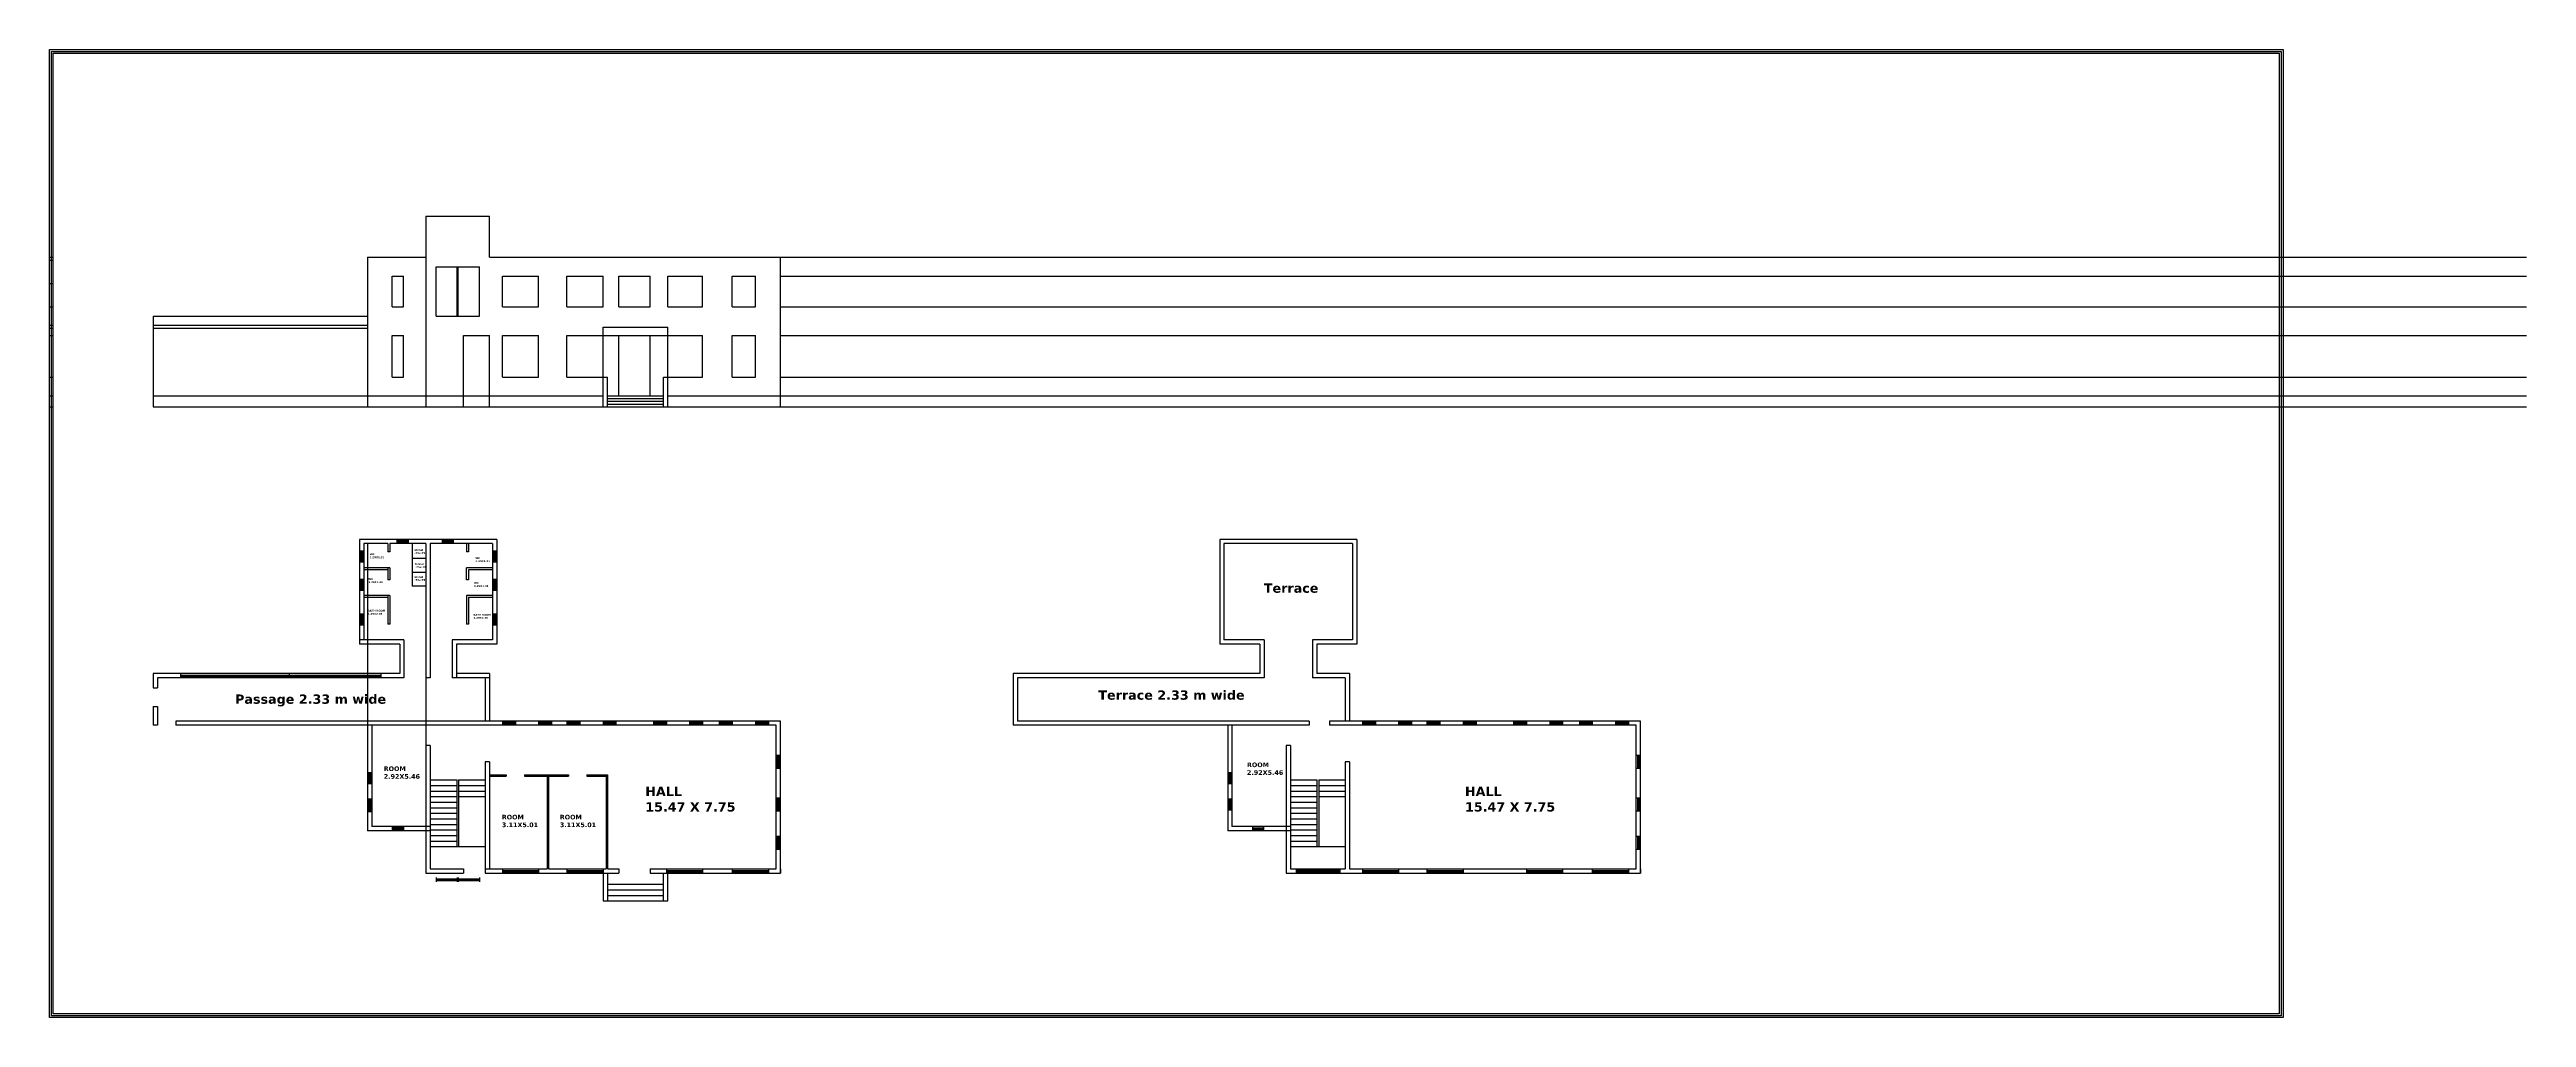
# Model space of a CAD drawing. Header units: inches. Extents: x 38 to 249, y -152 to 40.
# Drawn here: x 38.4 to 172, y -12.1 to 40.1 of the extents above; entities that cross this region are included whole.
import ezdxf

# ---------------------------------------------------------------- set-up
doc = ezdxf.new("R2010")
doc.units = ezdxf.units.IN
doc.header["$MEASUREMENT"] = 0

msp = doc.modelspace()

# ---------------------------------------------------------------- linework, layer by layer
for p, q in [((58.66, 31.1), (58.66, 20.82)), ((58.66, 31.1), (62.08, 31.1)), ((62.08, 28.89), (62.08, 31.1)), ((38.35, 28.89), (38.55, 28.89)), ((38.35, 28.74), (38.55, 28.74)), ((55.51, 28.89), (55.51, 20.82)), ((55.51, 28.89), (58.66, 28.89)), ((59.2, 25.72), (59.2, 28.37)), ((59.2, 28.37), (61.54, 28.37)), ((60.34, 25.72), (60.34, 28.37)), ((60.4, 25.72), (60.4, 28.37)), ((61.54, 25.72), (61.54, 28.37)), ((62.08, 28.89), (171.97, 28.89)), ((77.78, 20.82), (77.78, 28.89)), ((38.35, 27.47), (38.55, 27.47)), ((56.84, 27.87), (57.44, 27.87)), ((56.84, 26.22), (56.84, 27.87)), ((57.44, 26.22), (57.44, 27.87)), ((62.78, 26.22), (62.78, 27.87)), ((62.78, 27.87), (64.73, 27.87)), ((64.73, 26.22), (64.73, 27.87)), ((66.26, 26.22), (66.26, 27.87)), ((66.26, 27.87), (68.21, 27.87)), ((68.21, 26.22), (68.21, 27.87)), ((69.06, 26.22), (69.06, 27.87)), ((69.06, 27.87), (70.76, 27.87)), ((70.76, 26.22), (70.76, 27.87)), ((71.7, 26.22), (71.7, 27.87)), ((71.7, 27.87), (73.58, 27.87)), ((73.58, 26.22), (73.58, 27.87)), ((75.18, 26.22), (75.18, 27.87)), ((75.18, 27.87), (76.43, 27.87)), ((76.43, 26.22), (76.43, 27.87)), ((77.78, 27.87), (171.97, 27.87)), ((38.35, 26.22), (38.55, 26.22)), ((43.94, 25.72), (43.94, 20.82)), ((43.94, 25.72), (55.51, 25.72)), ((56.84, 26.22), (57.44, 26.22)), ((59.2, 25.72), (61.54, 25.72)), ((62.78, 26.22), (64.73, 26.22)), ((66.26, 26.22), (68.21, 26.22)), ((69.06, 26.22), (70.76, 26.22)), ((71.7, 26.22), (73.58, 26.22)), ((75.18, 26.22), (76.43, 26.22)), ((77.78, 26.22), (171.97, 26.22)), ((38.35, 25.22), (38.55, 25.22)), ((38.35, 25.07), (38.55, 25.07)), ((38.35, 24.67), (38.55, 24.67)), ((43.94, 25.22), (55.51, 25.22)), ((43.94, 25.07), (55.51, 25.07)), ((56.84, 22.42), (56.84, 24.67)), ((56.84, 24.67), (57.44, 24.67)), ((57.44, 22.42), (57.44, 24.67)), ((60.69, 24.67), (62.08, 24.67)), ((60.69, 20.82), (60.69, 24.67)), ((62.08, 20.82), (62.08, 24.67)), ((62.78, 24.67), (64.73, 24.67)), ((62.78, 22.42), (62.78, 24.67)), ((64.73, 22.42), (64.73, 24.67)), ((66.26, 24.67), (68.21, 24.67)), ((66.26, 22.42), (66.26, 24.67)), ((68.21, 22.42), (68.21, 24.67)), ((68.22, 20.82), (68.22, 25.12)), ((68.22, 25.12), (71.7, 25.12)), ((68.22, 24.67), (71.7, 24.67)), ((69.06, 24.67), (70.76, 24.67)), ((69.06, 21.42), (69.06, 24.67)), ((70.76, 21.42), (70.76, 24.67)), ((71.7, 24.67), (71.7, 25.12)), ((71.7, 24.67), (73.58, 24.67)), ((71.7, 22.42), (71.7, 24.67)), ((73.58, 22.42), (73.58, 24.67)), ((75.18, 24.67), (76.43, 24.67)), ((75.18, 22.42), (75.18, 24.67)), ((76.43, 22.42), (76.43, 24.67)), ((77.78, 24.67), (171.97, 24.67)), ((38.35, 22.42), (38.55, 22.42)), ((38.35, 21.42), (38.55, 21.42)), ((43.94, 21.42), (61.54, 21.42)), ((56.84, 22.42), (57.44, 22.42)), ((61.54, 21.42), (68.22, 21.42)), ((62.78, 22.42), (64.73, 22.42)), ((66.26, 22.42), (68.21, 22.42)), ((68.21, 22.42), (68.45, 22.42)), ((68.45, 20.82), (68.45, 22.42)), ((68.45, 21.42), (71.47, 21.42)), ((71.47, 20.82), (71.47, 22.42)), ((71.47, 22.42), (71.7, 22.42)), ((71.7, 22.42), (73.58, 22.42)), ((71.7, 20.82), (71.7, 22.42)), ((71.7, 21.42), (171.97, 21.42)), ((75.18, 22.42), (76.43, 22.42)), ((77.78, 22.42), (171.97, 22.42)), ((38.35, 20.82), (38.55, 20.82)), ((43.94, 20.82), (171.97, 20.82)), ((68.45, 21.27), (71.47, 21.27)), ((68.45, 21.12), (71.47, 21.12)), ((68.45, 20.97), (71.47, 20.97)), ((55.08, 13.67), (55.08, 8.02)), ((62.48, 13.67), (55.08, 13.67)), ((55.31, 13.44), (55.31, 8.25)), ((56.6, 13.44), (55.31, 13.44)), ((55.51, 13.44), (55.51, -2.05)), ((56.6, 13.44), (56.6, 12.99)), ((56.71, 13.44), (56.71, 12.99)), ((58.66, 13.44), (56.71, 13.44)), ((57.09, 13.67), (57.09, 13.44)), ((57.09, 13.61), (57.69, 13.61)), ((57.09, 13.56), (57.69, 13.56)), ((57.09, 13.51), (57.69, 13.51)), ((57.69, 13.67), (57.69, 13.44)), ((57.91, 13.44), (57.91, 11.14)), ((58.66, 13.44), (58.66, 6.2)), ((58.66, 13.44), (58.66, -4.34)), ((58.89, 13.44), (58.89, 6.2)), ((62.25, 13.44), (58.89, 13.44)), ((59.53, 13.67), (59.53, 13.44)), ((59.53, 13.61), (60.13, 13.61)), ((59.53, 13.56), (60.13, 13.56)), ((59.53, 13.51), (60.13, 13.51)), ((60.13, 13.67), (60.13, 13.44)), ((60.84, 13.44), (60.84, 12.99)), ((60.96, 13.44), (60.96, 12.99)), ((62.25, 13.44), (62.25, 8.25)), ((62.48, 13.67), (62.48, 8.02)), ((108.88, 13.67), (101.48, 13.67)), ((101.48, 13.67), (101.48, 8.02)), ((108.65, 13.44), (101.71, 13.44)), ((101.71, 13.44), (101.71, 8.25)), ((108.65, 13.44), (108.65, 8.25)), ((108.88, 13.67), (108.88, 8.02)), ((55.08, 13.06), (55.31, 13.06)), ((55.08, 12.46), (55.31, 12.46)), ((55.14, 13.06), (55.14, 12.46)), ((55.19, 13.06), (55.19, 12.46)), ((55.24, 13.06), (55.24, 12.46)), ((56.71, 12.14), (55.31, 12.14)), ((56.71, 12.99), (56.6, 12.99)), ((56.6, 12.14), (56.6, 11.49)), ((56.71, 12.14), (56.71, 11.49)), ((58.66, 12.64), (57.91, 12.64)), ((60.96, 12.99), (60.84, 12.99)), ((62.25, 12.14), (60.84, 12.14)), ((60.84, 11.49), (60.84, 12.14)), ((62.25, 13.06), (62.48, 13.06)), ((62.25, 12.46), (62.48, 12.46)), ((62.31, 13.06), (62.31, 12.46)), ((62.36, 13.06), (62.36, 12.46)), ((62.41, 13.06), (62.41, 12.46)), ((55.08, 11.53), (55.31, 11.53)), ((55.08, 10.93), (55.31, 10.93)), ((55.14, 11.53), (55.14, 10.93)), ((55.19, 11.53), (55.19, 10.93)), ((55.24, 11.53), (55.24, 10.93)), ((56.6, 12.02), (55.31, 12.02)), ((56.71, 11.49), (56.6, 11.49)), ((58.66, 11.89), (57.91, 11.89)), ((58.66, 11.14), (57.91, 11.14)), ((60.96, 11.49), (60.84, 11.49)), ((62.25, 12.02), (60.96, 12.02)), ((60.96, 12.02), (60.96, 11.49)), ((62.25, 11.53), (62.48, 11.53)), ((62.25, 10.93), (62.48, 10.93)), ((62.31, 11.53), (62.31, 10.93)), ((62.36, 11.53), (62.36, 10.93)), ((62.41, 11.53), (62.41, 10.93)), ((55.08, 9.66), (55.31, 9.66)), ((55.14, 9.66), (55.14, 9.06)), ((55.19, 9.66), (55.19, 9.06)), ((55.24, 9.66), (55.24, 9.06)), ((56.71, 10.64), (55.31, 10.64)), ((56.6, 10.53), (55.31, 10.53)), ((56.6, 10.64), (56.6, 9.1)), ((56.71, 10.64), (56.71, 9.1)), ((62.25, 10.64), (60.84, 10.64)), ((60.84, 10.64), (60.84, 9.1)), ((62.25, 10.53), (60.96, 10.53)), ((60.96, 10.53), (60.96, 9.1)), ((62.25, 9.66), (62.48, 9.66)), ((62.31, 9.66), (62.31, 9.06)), ((62.36, 9.66), (62.36, 9.06)), ((62.41, 9.66), (62.41, 9.06)), ((55.08, 9.06), (55.31, 9.06)), ((57.47, 8.25), (55.08, 8.25)), ((56.71, 9.1), (56.6, 9.1)), ((57.47, 8.25), (57.47, 6.2)), ((62.25, 8.25), (60.08, 8.25)), ((60.08, 8.25), (60.08, 6.2)), ((60.96, 9.1), (60.84, 9.1)), ((62.25, 9.06), (62.48, 9.06)), ((103.87, 8.25), (101.71, 8.25)), ((103.87, 8.25), (103.87, 6.2)), ((108.65, 8.25), (106.48, 8.25)), ((106.48, 8.25), (106.48, 6.2)), ((57.24, 8.02), (55.08, 8.02)), ((57.24, 8.02), (57.24, 6.43)), ((62.48, 8.02), (60.31, 8.02)), ((60.31, 8.02), (60.31, 6.2)), ((103.64, 8.02), (101.48, 8.02)), ((103.64, 8.02), (103.64, 6.43)), ((108.88, 8.02), (106.71, 8.02)), ((106.71, 8.02), (106.71, 6.43)), ((57.24, 6.43), (43.94, 6.43)), ((43.94, 6.43), (43.94, 5.66)), ((43.94, 5.66), (44.17, 5.66)), ((44.17, 6.2), (44.17, 5.66)), ((57.47, 6.2), (44.17, 6.2)), ((45.42, 6.43), (45.42, 6.2)), ((45.42, 6.35), (56.22, 6.35)), ((45.42, 6.3), (56.22, 6.3)), ((45.42, 6.25), (56.22, 6.25)), ((51.29, 6.2), (51.29, 6.43)), ((56.22, 6.43), (56.22, 6.2)), ((58.89, 6.2), (58.66, 6.2)), ((58.89, 6.2), (58.66, 6.2)), ((62.08, 6.2), (60.08, 6.2)), ((62.08, 6.43), (60.31, 6.43)), ((61.85, 6.2), (61.85, 3.87)), ((62.08, 6.43), (62.08, 3.87)), ((103.64, 6.43), (90.34, 6.43)), ((90.34, 6.43), (90.34, 3.64)), ((103.87, 6.2), (90.57, 6.2)), ((90.57, 6.2), (90.57, 3.87)), ((108.25, 6.2), (106.48, 6.2)), ((108.48, 6.43), (106.71, 6.43)), ((108.25, 6.2), (108.25, 3.87)), ((108.48, 6.43), (108.48, 3.87)), ((108.48, 6.43), (108.48, 3.87)), ((43.94, 4.66), (44.17, 4.66)), ((43.94, 4.66), (43.94, 3.64)), ((44.17, 4.66), (44.17, 3.64)), ((44.17, 3.64), (43.94, 3.64)), ((62.08, 3.87), (45.17, 3.87)), ((45.17, 3.87), (45.17, 3.64)), ((58.66, 3.64), (45.17, 3.64)), ((55.74, 3.64), (55.74, -1.82)), ((61.85, 3.64), (58.66, 3.64)), ((77.55, 3.64), (61.85, 3.64)), ((77.78, 3.87), (62.08, 3.87)), ((62.78, 3.87), (62.78, 3.64)), ((62.78, 3.8), (63.48, 3.8)), ((62.78, 3.75), (63.48, 3.75)), ((62.78, 3.7), (63.48, 3.7)), ((63.48, 3.87), (63.48, 3.64)), ((64.73, 3.87), (64.73, 3.64)), ((64.73, 3.8), (65.43, 3.8)), ((64.73, 3.75), (65.43, 3.75)), ((64.73, 3.7), (65.43, 3.7)), ((65.43, 3.87), (65.43, 3.64)), ((66.26, 3.87), (66.26, 3.64)), ((66.26, 3.8), (66.96, 3.8)), ((66.26, 3.75), (66.96, 3.75)), ((66.26, 3.7), (66.96, 3.7)), ((66.96, 3.87), (66.96, 3.64)), ((68.21, 3.87), (68.21, 3.64)), ((68.21, 3.8), (68.91, 3.8)), ((68.21, 3.75), (68.91, 3.75)), ((68.21, 3.7), (68.91, 3.7)), ((68.91, 3.87), (68.91, 3.64)), ((70.93, 3.87), (70.93, 3.64)), ((70.93, 3.8), (71.63, 3.8)), ((70.93, 3.75), (71.63, 3.75)), ((70.93, 3.7), (71.63, 3.7)), ((71.63, 3.87), (71.63, 3.64)), ((72.88, 3.87), (72.88, 3.64)), ((72.88, 3.8), (73.58, 3.8)), ((72.88, 3.75), (73.58, 3.75)), ((72.88, 3.7), (73.58, 3.7)), ((73.58, 3.87), (73.58, 3.64)), ((74.48, 3.87), (74.48, 3.64)), ((74.48, 3.8), (75.18, 3.8)), ((74.48, 3.75), (75.18, 3.75)), ((74.48, 3.7), (75.18, 3.7)), ((75.18, 3.87), (75.18, 3.64)), ((76.43, 3.87), (76.43, 3.64)), ((76.43, 3.8), (77.13, 3.8)), ((76.43, 3.75), (77.13, 3.75)), ((76.43, 3.7), (77.13, 3.7)), ((77.13, 3.87), (77.13, 3.64)), ((77.55, -4.11), (77.55, 3.64)), ((77.78, -4.34), (77.78, 3.87)), ((105.06, 3.64), (90.34, 3.64)), ((106.3, 3.87), (90.57, 3.87)), ((101.91, 3.64), (101.91, -2.05)), ((102.14, 3.64), (102.14, -1.82)), ((106.3, 3.64), (105.06, 3.64)), ((106.3, 3.87), (106.3, 3.64)), ((108.48, 3.87), (107.4, 3.87)), ((107.4, 3.87), (107.4, 3.64)), ((108.25, 3.64), (107.4, 3.64)), ((123.95, 3.64), (108.25, 3.64)), ((124.18, 3.87), (108.48, 3.87)), ((109.18, 3.87), (109.18, 3.64)), ((109.18, 3.8), (109.88, 3.8)), ((109.18, 3.75), (109.88, 3.75)), ((109.18, 3.7), (109.88, 3.7)), ((109.88, 3.87), (109.88, 3.64)), ((111.13, 3.87), (111.13, 3.64)), ((111.13, 3.8), (111.83, 3.8)), ((111.13, 3.75), (111.83, 3.75)), ((111.13, 3.7), (111.83, 3.7)), ((111.83, 3.87), (111.83, 3.64)), ((112.66, 3.87), (112.66, 3.64)), ((112.66, 3.8), (113.36, 3.8)), ((112.66, 3.75), (113.36, 3.75)), ((112.66, 3.7), (113.36, 3.7)), ((113.36, 3.87), (113.36, 3.64)), ((114.61, 3.87), (114.61, 3.64)), ((114.61, 3.8), (115.31, 3.8)), ((114.61, 3.75), (115.31, 3.75)), ((114.61, 3.7), (115.31, 3.7)), ((115.31, 3.87), (115.31, 3.64)), ((117.33, 3.87), (117.33, 3.64)), ((117.33, 3.8), (118.03, 3.8)), ((117.33, 3.75), (118.03, 3.75)), ((117.33, 3.7), (118.03, 3.7)), ((118.03, 3.87), (118.03, 3.64)), ((119.28, 3.87), (119.28, 3.64)), ((119.28, 3.8), (119.98, 3.8)), ((119.28, 3.75), (119.98, 3.75)), ((119.28, 3.7), (119.98, 3.7)), ((119.98, 3.87), (119.98, 3.64)), ((120.88, 3.87), (120.88, 3.64)), ((120.88, 3.8), (121.58, 3.8)), ((120.88, 3.75), (121.58, 3.75)), ((120.88, 3.7), (121.58, 3.7)), ((121.58, 3.87), (121.58, 3.64)), ((122.83, 3.87), (122.83, 3.64)), ((122.83, 3.8), (123.53, 3.8)), ((122.83, 3.75), (123.53, 3.75)), ((122.83, 3.7), (123.53, 3.7)), ((123.53, 3.87), (123.53, 3.64)), ((123.95, -4.11), (123.95, 3.64)), ((124.18, -4.34), (124.18, 3.87)), ((58.89, 2.54), (58.66, 2.54)), ((58.89, 2.54), (58.89, -4.11)), ((61.85, 1.66), (61.85, -4.34)), ((62.08, 1.66), (61.85, 1.66)), ((62.08, 1.66), (62.08, -4.11)), ((77.55, 2.02), (77.78, 2.02)), ((77.61, 2.02), (77.61, 1.32)), ((77.66, 2.02), (77.66, 1.32)), ((77.71, 2.02), (77.71, 1.32)), ((105.29, 2.54), (105.06, 2.54)), ((105.06, 2.54), (105.06, -4.34)), ((105.29, 2.54), (105.29, -4.11)), ((108.48, 1.66), (108.25, 1.66)), ((108.25, 1.66), (108.25, -4.11)), ((108.48, 1.66), (108.25, 1.66)), ((108.25, 1.66), (108.25, -4.11)), ((108.48, 1.66), (108.48, -4.11)), ((108.48, 1.66), (108.48, -4.11)), ((123.95, 2.02), (124.18, 2.02)), ((124.02, 2.02), (124.02, 1.32)), ((124.07, 2.02), (124.07, 1.32)), ((124.12, 2.02), (124.12, 1.32)), ((55.51, 1.09), (55.74, 1.09)), ((55.51, 0.49), (55.74, 0.49)), ((55.57, 1.09), (55.57, 0.49)), ((55.62, 1.09), (55.62, 0.49)), ((55.67, 1.09), (55.67, 0.49)), ((58.89, 0.69), (60.32, 0.69)), ((58.89, 0.39), (60.32, 0.39)), ((58.89, 0.09), (60.32, 0.09)), ((60.32, 0.69), (60.32, -2.91)), ((60.42, 0.69), (60.42, -2.91)), ((60.42, 0.69), (61.85, 0.69)), ((60.42, 0.39), (61.85, 0.39)), ((60.42, 0.09), (61.85, 0.09)), ((62.08, 0.97), (62.98, 0.97)), ((62.08, 0.9), (62.98, 0.9)), ((62.98, 0.97), (62.98, 0.9)), ((63.98, 0.97), (63.98, 0.9)), ((63.98, 0.97), (66.34, 0.97)), ((63.98, 0.9), (65.19, 0.9)), ((65.19, 0.97), (65.19, -4.11)), ((65.27, 0.97), (65.27, -4.11)), ((65.27, 0.9), (66.34, 0.9)), ((66.34, 0.97), (66.34, 0.9)), ((67.34, 0.97), (67.34, 0.9)), ((67.34, 0.97), (68.45, 0.97)), ((67.34, 0.9), (68.38, 0.9)), ((68.38, 0.97), (68.38, -4.11)), ((68.45, 0.97), (68.45, -4.11)), ((77.55, 1.32), (77.78, 1.32)), ((101.91, 1.09), (102.14, 1.09)), ((101.91, 0.49), (102.14, 0.49)), ((101.97, 1.09), (101.97, 0.49)), ((102.02, 1.09), (102.02, 0.49)), ((102.07, 1.09), (102.07, 0.49)), ((105.29, 0.69), (106.72, 0.69)), ((105.29, 0.39), (106.72, 0.39)), ((105.29, 0.09), (106.72, 0.09)), ((106.72, 0.69), (106.72, -2.91)), ((106.82, 0.69), (106.82, -2.91)), ((106.82, 0.69), (108.25, 0.69)), ((106.82, 0.39), (108.25, 0.39)), ((106.82, 0.09), (108.25, 0.09)), ((123.95, 1.32), (124.18, 1.32)), ((55.51, -0.33), (55.74, -0.33)), ((55.51, -0.93), (55.74, -0.93)), ((55.57, -0.33), (55.57, -1.04)), ((55.62, -0.33), (55.62, -1.04)), ((55.67, -0.33), (55.67, -1.04)), ((58.89, -0.21), (60.32, -0.21)), ((58.89, -0.51), (60.32, -0.51)), ((58.89, -0.81), (60.32, -0.81)), ((58.89, -1.11), (60.32, -1.11)), ((60.42, -0.21), (61.85, -0.21)), ((77.55, -0.27), (77.78, -0.27)), ((77.55, -0.97), (77.78, -0.97)), ((77.61, -0.27), (77.61, -0.97)), ((77.66, -0.27), (77.66, -0.97)), ((77.71, -0.27), (77.71, -0.97)), ((101.91, -0.33), (102.14, -0.33)), ((101.91, -0.93), (102.14, -0.93)), ((101.97, -0.33), (101.97, -0.93)), ((102.02, -0.33), (102.02, -0.93)), ((102.07, -0.33), (102.07, -0.93)), ((105.29, -0.21), (106.72, -0.21)), ((105.29, -0.51), (106.72, -0.51)), ((105.29, -0.81), (106.72, -0.81)), ((105.29, -1.11), (106.72, -1.11)), ((106.82, -0.21), (108.25, -0.21)), ((123.95, -0.27), (124.18, -0.27)), ((123.95, -0.97), (124.18, -0.97)), ((124.02, -0.27), (124.02, -0.97)), ((124.07, -0.27), (124.07, -0.97)), ((124.12, -0.27), (124.12, -0.97)), ((58.89, -2.05), (55.51, -2.05)), ((58.89, -1.82), (55.74, -1.82)), ((56.84, -1.82), (56.84, -2.05)), ((56.84, -1.88), (57.44, -1.88)), ((56.84, -1.93), (57.44, -1.93)), ((56.84, -1.98), (57.44, -1.98)), ((57.44, -1.82), (57.44, -2.05)), ((58.89, -1.41), (60.32, -1.41)), ((58.89, -1.71), (60.32, -1.71)), ((58.89, -2.01), (60.32, -2.01)), ((58.89, -2.31), (60.32, -2.31)), ((58.89, -2.61), (60.32, -2.61)), ((77.55, -2.35), (77.78, -2.35)), ((77.61, -2.35), (77.61, -3.05)), ((77.66, -2.35), (77.66, -3.05)), ((77.71, -2.35), (77.71, -3.05)), ((105.29, -2.05), (101.91, -2.05)), ((105.29, -1.82), (102.14, -1.82)), ((103.24, -1.82), (103.24, -2.05)), ((103.24, -1.89), (103.84, -1.89)), ((103.24, -1.94), (103.84, -1.94)), ((103.24, -1.99), (103.84, -1.99)), ((103.84, -1.82), (103.84, -2.05)), ((105.29, -1.41), (106.72, -1.41)), ((105.29, -1.71), (106.72, -1.71)), ((105.29, -2.01), (106.72, -2.01)), ((105.29, -2.31), (106.72, -2.31)), ((105.29, -2.61), (106.72, -2.61)), ((123.95, -2.35), (124.18, -2.35)), ((124.02, -2.35), (124.02, -3.05)), ((124.07, -2.35), (124.07, -3.05)), ((124.12, -2.35), (124.12, -3.05)), ((58.89, -2.91), (61.85, -2.91)), ((77.55, -3.05), (77.78, -3.05)), ((105.29, -2.91), (108.25, -2.91)), ((123.95, -3.05), (124.18, -3.05)), ((58.66, -4.34), (60.69, -4.34)), ((58.89, -4.11), (60.69, -4.11)), ((59.2, -4.58), (59.2, -4.81)), ((59.2, -4.64), (59.8, -4.64)), ((59.2, -4.69), (59.8, -4.69)), ((59.2, -4.74), (59.8, -4.74)), ((59.8, -4.64), (60.34, -4.64)), ((59.8, -4.69), (60.34, -4.69)), ((59.8, -4.74), (60.34, -4.74)), ((60.34, -4.58), (60.34, -4.81)), ((60.4, -4.58), (60.4, -4.81)), ((60.4, -4.64), (60.94, -4.64)), ((60.4, -4.69), (60.94, -4.69)), ((60.4, -4.74), (60.94, -4.74)), ((60.69, -4.11), (60.69, -4.34)), ((60.94, -4.64), (61.54, -4.64)), ((60.94, -4.69), (61.54, -4.69)), ((60.94, -4.74), (61.54, -4.74)), ((61.54, -4.58), (61.54, -4.81)), ((61.85, -4.11), (65.19, -4.11)), ((61.85, -4.34), (69.06, -4.34)), ((62.78, -4.11), (62.78, -4.34)), ((62.78, -4.19), (64.73, -4.19)), ((62.78, -4.24), (64.73, -4.24)), ((62.78, -4.29), (64.73, -4.29)), ((64.73, -4.11), (64.73, -4.34)), ((65.27, -4.11), (68.38, -4.11)), ((66.26, -4.11), (66.26, -4.34)), ((66.26, -4.19), (68.21, -4.19)), ((66.26, -4.24), (68.21, -4.24)), ((66.26, -4.29), (68.21, -4.29)), ((68.21, -4.11), (68.21, -4.34)), ((68.22, -4.34), (68.22, -5.84)), ((68.45, -4.11), (69.06, -4.11)), ((68.45, -4.34), (68.45, -5.84)), ((68.45, -4.94), (71.47, -4.94)), ((68.45, -5.24), (71.47, -5.24)), ((69.06, -4.11), (69.06, -4.34)), ((70.76, -4.11), (70.76, -4.34)), ((70.76, -4.11), (77.55, -4.11)), ((70.76, -4.34), (77.78, -4.34)), ((71.47, -5.84), (71.47, -4.34)), ((71.63, -4.11), (71.63, -4.34)), ((71.63, -4.19), (73.58, -4.19)), ((71.63, -4.24), (73.58, -4.24)), ((71.63, -4.29), (73.58, -4.29)), ((71.7, -5.84), (71.7, -4.34)), ((73.58, -4.11), (73.58, -4.34)), ((75.18, -4.11), (75.18, -4.34)), ((75.18, -4.19), (77.13, -4.19)), ((75.18, -4.24), (77.13, -4.24)), ((75.18, -4.29), (77.13, -4.29)), ((77.13, -4.11), (77.13, -4.34)), ((77.78, -4.11), (77.78, -4.34)), ((105.06, -4.34), (108.25, -4.34)), ((105.29, -4.11), (108.25, -4.11)), ((105.61, -4.11), (105.61, -4.34)), ((105.61, -4.17), (106.21, -4.17)), ((105.61, -4.22), (106.21, -4.22)), ((105.61, -4.27), (106.21, -4.27)), ((106.21, -4.17), (106.75, -4.17)), ((106.21, -4.22), (106.75, -4.22)), ((106.21, -4.27), (106.75, -4.27)), ((106.75, -4.11), (106.75, -4.34)), ((106.81, -4.11), (106.81, -4.34)), ((106.81, -4.17), (107.35, -4.17)), ((106.81, -4.22), (107.35, -4.22)), ((106.81, -4.27), (107.35, -4.27)), ((107.35, -4.17), (107.95, -4.17)), ((107.35, -4.22), (107.95, -4.22)), ((107.35, -4.27), (107.95, -4.27)), ((107.95, -4.11), (107.95, -4.34)), ((108.25, -4.34), (115.46, -4.34)), ((108.48, -4.11), (115.46, -4.11)), ((109.18, -4.11), (109.18, -4.34)), ((109.18, -4.19), (111.13, -4.19)), ((109.18, -4.24), (111.13, -4.24)), ((109.18, -4.29), (111.13, -4.29)), ((111.13, -4.11), (111.13, -4.34)), ((112.66, -4.11), (112.66, -4.34)), ((112.66, -4.19), (114.61, -4.19)), ((112.66, -4.24), (114.61, -4.24)), ((112.66, -4.29), (114.61, -4.29)), ((114.61, -4.11), (114.61, -4.34)), ((115.46, -4.11), (123.95, -4.11)), ((115.46, -4.34), (124.18, -4.34)), ((118.03, -4.11), (118.03, -4.34)), ((118.03, -4.19), (119.98, -4.19)), ((118.03, -4.24), (119.98, -4.24)), ((118.03, -4.29), (119.98, -4.29)), ((119.98, -4.11), (119.98, -4.34)), ((121.58, -4.11), (121.58, -4.34)), ((121.58, -4.19), (123.53, -4.19)), ((121.58, -4.24), (123.53, -4.24)), ((121.58, -4.29), (123.53, -4.29)), ((123.53, -4.11), (123.53, -4.34)), ((124.18, -4.11), (124.18, -4.34)), ((68.22, -5.84), (71.7, -5.84)), ((68.45, -5.54), (71.47, -5.54))]:
    msp.add_line(p, q)
for points in [[(158.84, -12.13), (38.35, -12.13), (38.35, 40.1), (158.84, 40.1)], [(158.74, -12.03), (38.45, -12.03), (38.45, 40), (158.74, 40)], [(158.64, -11.93), (38.55, -11.93), (38.55, 39.9), (158.64, 39.9)]]:
    msp.add_lwpolyline(points, close=True)

# ---------------------------------------------------------------- texts
at = {"attachment_point": 1}
for s, insert, char_height, width in [('{\\fVerdana|b1|i0|c0|p34;WC\\P1.29X1.31}', (55.63, 12.92), 0.1, 0.9367), ('{\\fVerdana|b1|i0|c0|p34;Urinal\\P.75x.75}', (58.04, 13.15), 0.1, 0.9367), ('{\\fVerdana|b1|i0|c0|p34;Urinal\\P.75x.75}', (58.08, 12.39), 0.1, 0.9367), ('{\\fVerdana|b1|i0|c0|p34;WC\\P1.29X1.31}', (61.33, 12.71), 0.1, 0.9367), ('{\\fVerdana|b1|i0|c0|p34;WC\\P1.29X1.31}', (55.55, 11.58), 0.1, 0.9367), ('{\\fVerdana|b1|i0|c0|p34;Urinal\\P.75x.75}', (58.04, 11.69), 0.1, 0.9367), ('{\\fVerdana|b1|i0|c0|p34;WC\\P1.29X1.31}', (61.25, 11.37), 0.1, 0.9367), ('{\\fVerdana|b1|i0|c0|p34;Terrace }', (103.86, 11.29), 0.5, 8.7467), ('{\\fVerdana|b1|i0|c0|p34;BATH ROOM\\P1.29X2.28}', (55.52, 9.87), 0.1, 0.9367), ('{\\fVerdana|b1|i0|c0|p34;BATH ROOM\\P1.29X2.28}', (61.22, 9.65), 0.1, 0.9367), ('{\\fVerdana|b1|i0|c0|p34;Terrace 2.33 m wide}', (94.93, 5.52), 0.5, 8.7467), ('{\\fVerdana|b1|i0|c0|p34;Passage 2.33 m wide}', (48.36, 5.3), 0.5, 8.7467), ('{\\fVerdana|b1|i0|c0|p34;ROOM\\P2.92X5.46}', (56.38, 1.42), 0.25, 2.3156), ('{\\fVerdana|b1|i0|c0|p34;ROOM\\P2.92X5.46}', (102.95, 1.63), 0.25, 2.3156), ('{\\fVerdana|b1|i0|c0|p34;HALL\\P15.47 X 7.75}', (70.49, 0.32), 0.5, 6.4888), ('{\\fVerdana|b1|i0|c0|p34;HALL\\P15.47 X 7.75}', (114.71, 0.32), 0.5, 6.4888), ('{\\fVerdana|b1|i0|c0|p34;ROOM\\P3.11X5.01}', (62.75, -1.19), 0.25, 2.3156), ('{\\fVerdana|b1|i0|c0|p34;ROOM\\P3.11X5.01}', (65.88, -1.19), 0.25, 2.3156)]:
    msp.add_mtext(s, dxfattribs=dict(at, insert=insert, char_height=char_height, width=width))

doc.saveas('drawing.dxf')
